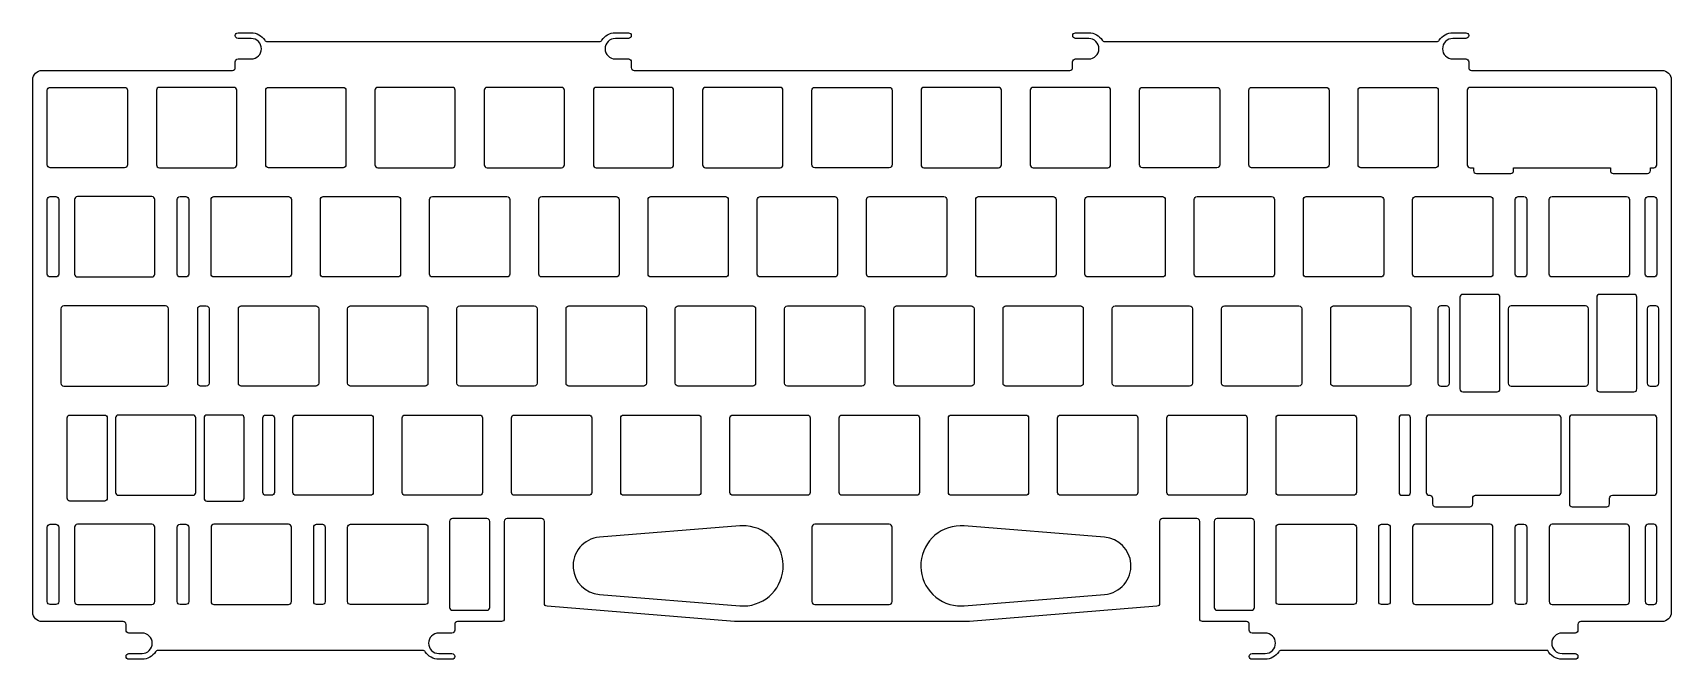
# Model space of a CAD drawing. Header units: millimetres. Extents: x -98 to 188, y -9 to 100.
import ezdxf

# ---------------------------------------------------------------- set-up
doc = ezdxf.new("R2010")
doc.units = ezdxf.units.MM
doc.header["$MEASUREMENT"] = 0
doc.layers.get('0').update_dxf_attribs({"lineweight": 0})

msp = doc.modelspace()

# ---------------------------------------------------------------- linework, layer by layer
at = {"color": 18, "lineweight": 25, "true_color": 0x000000}
for points, knots in [([(98.52, -0.24), (98.78, -0.22), (98.98, -0.01), (98.98, 0.25), (98.98, 0.25), (98.98, 14.56), (98.98, 14.56), (98.98, 14.83), (99.21, 15.06), (99.48, 15.06), (99.48, 15.06), (105.48, 15.06), (105.48, 15.06), (105.76, 15.06), (105.98, 14.83), (105.98, 14.56), (105.98, 14.56), (105.98, -2.41), (105.98, -2.41), (105.98, -2.68), (106.21, -2.91), (106.48, -2.91), (106.48, -2.91), (114.11, -2.91), (114.11, -2.91), (114.39, -2.91), (114.61, -3.13), (114.61, -3.41), (114.61, -3.41), (114.61, -4.41), (114.61, -4.41), (114.61, -4.68), (114.84, -4.91), (115.11, -4.91), (115.11, -4.91), (117.4, -4.91), (117.4, -4.91), (118.39, -4.91), (119.19, -5.71), (119.19, -6.69), (119.19, -7.68), (118.39, -8.48), (117.4, -8.48), (117.4, -8.48), (115.11, -8.48), (115.11, -8.48), (114.84, -8.48), (114.61, -8.71), (114.61, -8.98), (114.61, -9.26), (114.84, -9.48), (115.11, -9.48), (115.11, -9.48), (117.4, -9.48), (117.4, -9.48), (118.36, -9.48), (119.25, -8.99), (119.76, -8.18), (119.85, -8.03), (120.01, -7.94), (120.18, -7.94), (120.18, -7.94), (166.67, -7.94), (166.67, -7.94), (167.14, -8.89), (168.1, -9.48), (169.16, -9.48), (169.16, -9.48), (171.44, -9.48), (171.44, -9.48), (171.72, -9.48), (171.94, -9.26), (171.94, -8.98), (171.94, -8.71), (171.72, -8.48), (171.44, -8.48), (171.44, -8.48), (169.16, -8.48), (169.16, -8.48), (168.17, -8.48), (167.37, -7.68), (167.37, -6.69), (167.37, -5.71), (168.17, -4.91), (169.16, -4.91), (169.16, -4.91), (171.44, -4.91), (171.44, -4.91), (171.72, -4.91), (171.94, -4.68), (171.94, -4.41), (171.94, -4.41), (171.94, -3.41), (171.94, -3.41), (171.94, -3.13), (172.17, -2.91), (172.44, -2.91), (172.44, -2.91), (186.61, -2.91), (186.61, -2.91), (187.49, -2.91), (188.21, -2.19), (188.21, -1.31), (188.21, -1.31), (188.21, 91.62), (188.21, 91.62), (188.21, 92.5), (187.49, 93.22), (186.61, 93.22), (186.61, 93.22), (153.39, 93.22), (153.39, 93.22), (153.12, 93.22), (152.89, 93.44), (152.89, 93.72), (152.89, 93.72), (152.89, 94.72), (152.89, 94.72), (152.89, 94.99), (152.67, 95.22), (152.39, 95.22), (152.39, 95.22), (150.11, 95.22), (150.11, 95.22), (149.12, 95.22), (148.32, 96.02), (148.32, 97.01), (148.32, 97.99), (149.12, 98.79), (150.11, 98.79), (150.11, 98.79), (152.39, 98.79), (152.39, 98.79), (152.67, 98.79), (152.89, 99.02), (152.89, 99.29), (152.89, 99.57), (152.67, 99.79), (152.39, 99.79), (152.39, 99.79), (150.11, 99.79), (150.11, 99.79), (149.15, 99.79), (148.26, 99.3), (147.75, 98.49), (147.66, 98.34), (147.5, 98.26), (147.32, 98.26), (147.32, 98.26), (89.39, 98.26), (89.39, 98.26), (89.22, 98.26), (89.06, 98.34), (88.97, 98.49), (88.46, 99.3), (87.57, 99.79), (86.61, 99.79), (86.61, 99.79), (84.32, 99.79), (84.32, 99.79), (84.04, 99.79), (83.82, 99.57), (83.82, 99.29), (83.82, 99.02), (84.04, 98.79), (84.32, 98.79), (84.32, 98.79), (86.61, 98.79), (86.61, 98.79), (87.59, 98.79), (88.39, 97.99), (88.39, 97.01), (88.39, 96.02), (87.59, 95.22), (86.61, 95.22), (86.61, 95.22), (84.31, 95.22), (84.31, 95.22), (84.04, 95.22), (83.81, 94.99), (83.81, 94.72), (83.81, 94.72), (83.81, 93.72), (83.81, 93.72), (83.81, 93.44), (83.59, 93.22), (83.31, 93.22), (83.31, 93.22), (7.34, 93.22), (7.34, 93.22), (7.07, 93.22), (6.84, 93.44), (6.84, 93.72), (6.84, 93.72), (6.84, 94.72), (6.84, 94.72), (6.84, 94.99), (6.62, 95.22), (6.34, 95.22), (6.34, 95.22), (4.06, 95.22), (4.06, 95.22), (3.07, 95.22), (2.27, 96.02), (2.27, 97.01), (2.27, 97.99), (3.07, 98.79), (4.06, 98.79), (4.06, 98.79), (6.34, 98.79), (6.34, 98.79), (6.62, 98.79), (6.84, 99.02), (6.84, 99.29), (6.84, 99.57), (6.62, 99.79), (6.34, 99.79), (6.34, 99.79), (4.06, 99.79), (4.06, 99.79), (3.1, 99.79), (2.21, 99.3), (1.7, 98.49), (1.61, 98.34), (1.45, 98.26), (1.27, 98.26), (1.27, 98.26), (-56.66, 98.26), (-56.66, 98.26), (-56.83, 98.26), (-56.99, 98.34), (-57.08, 98.49), (-57.59, 99.3), (-58.48, 99.79), (-59.44, 99.79), (-59.44, 99.79), (-61.73, 99.79), (-61.73, 99.79), (-62.01, 99.79), (-62.23, 99.57), (-62.23, 99.29), (-62.23, 99.02), (-62.01, 98.79), (-61.73, 98.79), (-61.73, 98.79), (-59.44, 98.79), (-59.44, 98.79), (-58.46, 98.79), (-57.66, 97.99), (-57.66, 97.01), (-57.66, 96.02), (-58.46, 95.22), (-59.44, 95.22), (-59.44, 95.22), (-61.73, 95.22), (-61.73, 95.22), (-62.01, 95.22), (-62.23, 94.99), (-62.23, 94.72), (-62.23, 94.72), (-62.23, 93.72), (-62.23, 93.72), (-62.23, 93.44), (-62.45, 93.22), (-62.73, 93.22), (-62.73, 93.22), (-95.94, 93.22), (-95.94, 93.22), (-96.83, 93.22), (-97.54, 92.5), (-97.54, 91.62), (-97.54, 91.62), (-97.54, -1.31), (-97.54, -1.31), (-97.54, -2.19), (-96.83, -2.91), (-95.94, -2.91), (-95.94, -2.91), (-81.78, -2.91), (-81.78, -2.91), (-81.5, -2.91), (-81.28, -3.13), (-81.28, -3.41), (-81.28, -3.41), (-81.28, -4.41), (-81.28, -4.41), (-81.28, -4.68), (-81.06, -4.91), (-80.78, -4.91), (-80.78, -4.91), (-78.49, -4.91), (-78.49, -4.91), (-77.51, -4.91), (-76.71, -5.71), (-76.71, -6.69), (-76.71, -7.68), (-77.51, -8.48), (-78.49, -8.48), (-78.49, -8.48), (-80.78, -8.48), (-80.78, -8.48), (-81.06, -8.48), (-81.28, -8.71), (-81.28, -8.98), (-81.28, -9.26), (-81.06, -9.48), (-80.78, -9.48), (-80.78, -9.48), (-78.49, -9.48), (-78.49, -9.48), (-77.53, -9.48), (-76.64, -8.99), (-76.13, -8.18), (-76.04, -8.03), (-75.88, -7.94), (-75.71, -7.94), (-75.71, -7.94), (-29.52, -7.94), (-29.52, -7.94), (-29.35, -7.94), (-29.19, -8.03), (-29.1, -8.18), (-28.59, -8.99), (-27.7, -9.48), (-26.74, -9.48), (-26.74, -9.48), (-24.45, -9.48), (-24.45, -9.48), (-24.17, -9.48), (-23.95, -9.26), (-23.95, -8.98), (-23.95, -8.71), (-24.17, -8.48), (-24.45, -8.48), (-24.45, -8.48), (-26.74, -8.48), (-26.74, -8.48), (-27.72, -8.48), (-28.52, -7.68), (-28.52, -6.69), (-28.52, -5.71), (-27.72, -4.91), (-26.74, -4.91), (-26.74, -4.91), (-24.45, -4.91), (-24.45, -4.91), (-24.17, -4.91), (-23.95, -4.68), (-23.95, -4.41), (-23.95, -4.41), (-23.95, -3.41), (-23.95, -3.41), (-23.95, -3.13), (-23.73, -2.91), (-23.45, -2.91), (-23.45, -2.91), (-15.82, -2.91), (-15.82, -2.91), (-15.54, -2.91), (-15.32, -2.68), (-15.32, -2.41), (-15.32, -2.41), (-15.32, 14.56), (-15.32, 14.56), (-15.32, 14.83), (-15.09, 15.06), (-14.82, 15.06), (-14.82, 15.06), (-8.82, 15.06), (-8.82, 15.06), (-8.54, 15.06), (-8.32, 14.83), (-8.32, 14.56), (-8.32, 14.56), (-8.32, 0.25), (-8.32, 0.25), (-8.32, -0.01), (-8.12, -0.22), (-7.86, -0.24), (-7.86, -0.24), (24.84, -2.91), (24.84, -2.91), (24.85, -2.91), (24.87, -2.91), (24.88, -2.91), (24.88, -2.91), (65.78, -2.91), (65.78, -2.91), (65.8, -2.91), (65.81, -2.91), (65.83, -2.91), (65.83, -2.91), (98.52, -0.24), (98.52, -0.24)], [0, 0, 0, 0, 1, 1, 1, 2, 2, 2, 3, 3, 3, 4, 4, 4, 5, 5, 5, 6, 6, 6, 7, 7, 7, 8, 8, 8, 9, 9, 9, 10, 10, 10, 11, 11, 11, 12, 12, 12, 13, 13, 13, 14, 14, 14, 15, 15, 15, 16, 16, 16, 17, 17, 17, 18, 18, 18, 19, 19, 19, 20, 20, 20, 21, 21, 21, 22, 22, 22, 23, 23, 23, 24, 24, 24, 25, 25, 25, 26, 26, 26, 27, 27, 27, 28, 28, 28, 29, 29, 29, 30, 30, 30, 31, 31, 31, 32, 32, 32, 33, 33, 33, 34, 34, 34, 35, 35, 35, 36, 36, 36, 37, 37, 37, 38, 38, 38, 39, 39, 39, 40, 40, 40, 41, 41, 41, 42, 42, 42, 43, 43, 43, 44, 44, 44, 45, 45, 45, 46, 46, 46, 47, 47, 47, 48, 48, 48, 49, 49, 49, 50, 50, 50, 51, 51, 51, 52, 52, 52, 53, 53, 53, 54, 54, 54, 55, 55, 55, 56, 56, 56, 57, 57, 57, 58, 58, 58, 59, 59, 59, 60, 60, 60, 61, 61, 61, 62, 62, 62, 63, 63, 63, 64, 64, 64, 65, 65, 65, 66, 66, 66, 67, 67, 67, 68, 68, 68, 69, 69, 69, 70, 70, 70, 71, 71, 71, 72, 72, 72, 73, 73, 73, 74, 74, 74, 75, 75, 75, 76, 76, 76, 77, 77, 77, 78, 78, 78, 79, 79, 79, 80, 80, 80, 81, 81, 81, 82, 82, 82, 83, 83, 83, 84, 84, 84, 85, 85, 85, 86, 86, 86, 87, 87, 87, 88, 88, 88, 89, 89, 89, 90, 90, 90, 91, 91, 91, 92, 92, 92, 93, 93, 93, 94, 94, 94, 95, 95, 95, 96, 96, 96, 97, 97, 97, 98, 98, 98, 99, 99, 99, 100, 100, 100, 101, 101, 101, 102, 102, 102, 103, 103, 103, 104, 104, 104, 105, 105, 105, 106, 106, 106, 107, 107, 107, 108, 108, 108, 109, 109, 109, 110, 110, 110, 111, 111, 111, 112, 112, 112, 113, 113, 113, 114, 114, 114, 115, 115, 115, 116, 116, 116, 117, 117, 117, 118, 118, 118, 119, 119, 119, 120, 120, 120, 121, 121, 121, 122, 122, 122, 123, 123, 123, 124, 124, 124, 125, 125, 125, 126, 126, 126, 127, 127, 127, 128, 128, 128, 129, 129, 129, 130, 130, 130, 131, 131, 131, 131]), ([(-81.52, 76.26), (-81.24, 76.26), (-81.02, 76.48), (-81.02, 76.76), (-81.02, 76.76), (-81.02, 89.76), (-81.02, 89.76), (-81.02, 90.03), (-81.24, 90.26), (-81.52, 90.26), (-81.52, 90.26), (-94.52, 90.26), (-94.52, 90.26), (-94.79, 90.26), (-95.02, 90.03), (-95.02, 89.76), (-95.02, 89.76), (-95.02, 76.76), (-95.02, 76.76), (-95.02, 76.48), (-94.79, 76.26), (-94.52, 76.26), (-94.52, 76.26), (-81.52, 76.26), (-81.52, 76.26)], [0, 0, 0, 0, 1, 1, 1, 2, 2, 2, 3, 3, 3, 4, 4, 4, 5, 5, 5, 6, 6, 6, 7, 7, 7, 8, 8, 8, 8]), ([(-75.97, 76.76), (-75.97, 76.76), (-75.97, 89.76), (-75.97, 89.76), (-75.97, 90.03), (-75.74, 90.26), (-75.47, 90.26), (-75.47, 90.26), (-62.47, 90.26), (-62.47, 90.26), (-62.19, 90.26), (-61.97, 90.03), (-61.97, 89.76), (-61.97, 89.76), (-61.97, 76.76), (-61.97, 76.76), (-61.97, 76.48), (-62.19, 76.26), (-62.47, 76.26), (-62.47, 76.26), (-75.47, 76.26), (-75.47, 76.26), (-75.74, 76.26), (-75.97, 76.48), (-75.97, 76.76)], [0, 0, 0, 0, 1, 1, 1, 2, 2, 2, 3, 3, 3, 4, 4, 4, 5, 5, 5, 6, 6, 6, 7, 7, 7, 8, 8, 8, 8]), ([(-43.42, 76.26), (-43.14, 76.26), (-42.92, 76.48), (-42.92, 76.76), (-42.92, 76.76), (-42.92, 89.76), (-42.92, 89.76), (-42.92, 90.03), (-43.14, 90.26), (-43.42, 90.26), (-43.42, 90.26), (-56.42, 90.26), (-56.42, 90.26), (-56.69, 90.26), (-56.92, 90.03), (-56.92, 89.76), (-56.92, 89.76), (-56.92, 76.76), (-56.92, 76.76), (-56.92, 76.48), (-56.69, 76.26), (-56.42, 76.26), (-56.42, 76.26), (-43.42, 76.26), (-43.42, 76.26)], [0, 0, 0, 0, 1, 1, 1, 2, 2, 2, 3, 3, 3, 4, 4, 4, 5, 5, 5, 6, 6, 6, 7, 7, 7, 8, 8, 8, 8]), ([(-24.37, 76.26), (-24.37, 76.26), (-37.37, 76.26), (-37.37, 76.26), (-37.64, 76.26), (-37.87, 76.48), (-37.87, 76.76), (-37.87, 76.76), (-37.87, 89.76), (-37.87, 89.76), (-37.87, 90.03), (-37.64, 90.26), (-37.37, 90.26), (-37.37, 90.26), (-24.37, 90.26), (-24.37, 90.26), (-24.09, 90.26), (-23.87, 90.03), (-23.87, 89.76), (-23.87, 89.76), (-23.87, 76.76), (-23.87, 76.76), (-23.87, 76.48), (-24.09, 76.26), (-24.37, 76.26)], [0, 0, 0, 0, 1, 1, 1, 2, 2, 2, 3, 3, 3, 4, 4, 4, 5, 5, 5, 6, 6, 6, 7, 7, 7, 8, 8, 8, 8]), ([(-18.82, 76.76), (-18.82, 76.76), (-18.82, 89.76), (-18.82, 89.76), (-18.82, 90.03), (-18.59, 90.26), (-18.32, 90.26), (-18.32, 90.26), (-5.32, 90.26), (-5.32, 90.26), (-5.04, 90.26), (-4.82, 90.03), (-4.82, 89.76), (-4.82, 89.76), (-4.82, 76.76), (-4.82, 76.76), (-4.82, 76.48), (-5.04, 76.26), (-5.32, 76.26), (-5.32, 76.26), (-18.32, 76.26), (-18.32, 76.26), (-18.59, 76.26), (-18.82, 76.48), (-18.82, 76.76)], [0, 0, 0, 0, 1, 1, 1, 2, 2, 2, 3, 3, 3, 4, 4, 4, 5, 5, 5, 6, 6, 6, 7, 7, 7, 8, 8, 8, 8]), ([(0.23, 76.76), (0.23, 76.76), (0.23, 89.76), (0.23, 89.76), (0.23, 90.03), (0.46, 90.26), (0.73, 90.26), (0.73, 90.26), (13.73, 90.26), (13.73, 90.26), (14.01, 90.26), (14.23, 90.03), (14.23, 89.76), (14.23, 89.76), (14.23, 76.76), (14.23, 76.76), (14.23, 76.48), (14.01, 76.26), (13.73, 76.26), (13.73, 76.26), (0.73, 76.26), (0.73, 76.26), (0.46, 76.26), (0.23, 76.48), (0.23, 76.76)], [0, 0, 0, 0, 1, 1, 1, 2, 2, 2, 3, 3, 3, 4, 4, 4, 5, 5, 5, 6, 6, 6, 7, 7, 7, 8, 8, 8, 8]), ([(32.78, 76.26), (32.78, 76.26), (19.78, 76.26), (19.78, 76.26), (19.51, 76.26), (19.28, 76.48), (19.28, 76.76), (19.28, 76.76), (19.28, 89.76), (19.28, 89.76), (19.28, 90.03), (19.51, 90.26), (19.78, 90.26), (19.78, 90.26), (32.78, 90.26), (32.78, 90.26), (33.06, 90.26), (33.28, 90.03), (33.28, 89.76), (33.28, 89.76), (33.28, 76.76), (33.28, 76.76), (33.28, 76.48), (33.06, 76.26), (32.78, 76.26)], [0, 0, 0, 0, 1, 1, 1, 2, 2, 2, 3, 3, 3, 4, 4, 4, 5, 5, 5, 6, 6, 6, 7, 7, 7, 8, 8, 8, 8]), ([(52.33, 89.76), (52.33, 90.03), (52.11, 90.26), (51.83, 90.26), (51.83, 90.26), (38.83, 90.26), (38.83, 90.26), (38.56, 90.26), (38.33, 90.03), (38.33, 89.76), (38.33, 89.76), (38.33, 76.76), (38.33, 76.76), (38.33, 76.48), (38.56, 76.26), (38.83, 76.26), (38.83, 76.26), (51.83, 76.26), (51.83, 76.26), (52.11, 76.26), (52.33, 76.48), (52.33, 76.76), (52.33, 76.76), (52.33, 89.76), (52.33, 89.76)], [0, 0, 0, 0, 1, 1, 1, 2, 2, 2, 3, 3, 3, 4, 4, 4, 5, 5, 5, 6, 6, 6, 7, 7, 7, 8, 8, 8, 8]), ([(57.88, 90.26), (57.88, 90.26), (70.88, 90.26), (70.88, 90.26), (71.16, 90.26), (71.38, 90.03), (71.38, 89.76), (71.38, 89.76), (71.38, 76.76), (71.38, 76.76), (71.38, 76.48), (71.16, 76.26), (70.88, 76.26), (70.88, 76.26), (57.88, 76.26), (57.88, 76.26), (57.61, 76.26), (57.38, 76.48), (57.38, 76.76), (57.38, 76.76), (57.38, 89.76), (57.38, 89.76), (57.38, 90.03), (57.61, 90.26), (57.88, 90.26)], [0, 0, 0, 0, 1, 1, 1, 2, 2, 2, 3, 3, 3, 4, 4, 4, 5, 5, 5, 6, 6, 6, 7, 7, 7, 8, 8, 8, 8]), ([(76.93, 90.26), (76.93, 90.26), (89.93, 90.26), (89.93, 90.26), (90.21, 90.26), (90.43, 90.03), (90.43, 89.76), (90.43, 89.76), (90.43, 76.76), (90.43, 76.76), (90.43, 76.48), (90.21, 76.26), (89.93, 76.26), (89.93, 76.26), (76.93, 76.26), (76.93, 76.26), (76.66, 76.26), (76.43, 76.48), (76.43, 76.76), (76.43, 76.76), (76.43, 89.76), (76.43, 89.76), (76.43, 90.03), (76.66, 90.26), (76.93, 90.26)], [0, 0, 0, 0, 1, 1, 1, 2, 2, 2, 3, 3, 3, 4, 4, 4, 5, 5, 5, 6, 6, 6, 7, 7, 7, 8, 8, 8, 8]), ([(95.98, 90.26), (95.71, 90.26), (95.48, 90.03), (95.48, 89.76), (95.48, 89.76), (95.48, 76.76), (95.48, 76.76), (95.48, 76.48), (95.71, 76.26), (95.98, 76.26), (95.98, 76.26), (108.98, 76.26), (108.98, 76.26), (109.26, 76.26), (109.48, 76.48), (109.48, 76.76), (109.48, 76.76), (109.48, 89.76), (109.48, 89.76), (109.48, 90.03), (109.26, 90.26), (108.98, 90.26), (108.98, 90.26), (95.98, 90.26), (95.98, 90.26)], [0, 0, 0, 0, 1, 1, 1, 2, 2, 2, 3, 3, 3, 4, 4, 4, 5, 5, 5, 6, 6, 6, 7, 7, 7, 8, 8, 8, 8]), ([(114.53, 76.76), (114.53, 76.48), (114.76, 76.26), (115.03, 76.26), (115.03, 76.26), (128.03, 76.26), (128.03, 76.26), (128.31, 76.26), (128.53, 76.48), (128.53, 76.76), (128.53, 76.76), (128.53, 89.76), (128.53, 89.76), (128.53, 90.03), (128.31, 90.26), (128.03, 90.26), (128.03, 90.26), (115.03, 90.26), (115.03, 90.26), (114.76, 90.26), (114.53, 90.03), (114.53, 89.76), (114.53, 89.76), (114.53, 76.76), (114.53, 76.76)], [0, 0, 0, 0, 1, 1, 1, 2, 2, 2, 3, 3, 3, 4, 4, 4, 5, 5, 5, 6, 6, 6, 7, 7, 7, 8, 8, 8, 8]), ([(147.58, 89.76), (147.58, 90.03), (147.36, 90.26), (147.08, 90.26), (147.08, 90.26), (134.08, 90.26), (134.08, 90.26), (133.81, 90.26), (133.58, 90.03), (133.58, 89.76), (133.58, 89.76), (133.58, 76.76), (133.58, 76.76), (133.58, 76.48), (133.81, 76.26), (134.08, 76.26), (134.08, 76.26), (147.08, 76.26), (147.08, 76.26), (147.36, 76.26), (147.58, 76.48), (147.58, 76.76), (147.58, 76.76), (147.58, 89.76), (147.58, 89.76)], [0, 0, 0, 0, 1, 1, 1, 2, 2, 2, 3, 3, 3, 4, 4, 4, 5, 5, 5, 6, 6, 6, 7, 7, 7, 8, 8, 8, 8]), ([(153.72, 76.26), (153.72, 76.26), (153.13, 76.26), (153.13, 76.26), (152.86, 76.26), (152.63, 76.48), (152.63, 76.76), (152.63, 76.76), (152.63, 89.76), (152.63, 89.76), (152.63, 90.03), (152.86, 90.26), (153.13, 90.26), (153.13, 90.26), (185.18, 90.26), (185.18, 90.26), (185.46, 90.26), (185.68, 90.03), (185.68, 89.76), (185.68, 89.76), (185.68, 76.76), (185.68, 76.76), (185.68, 76.48), (185.46, 76.26), (185.18, 76.26), (185.18, 76.26), (184.59, 76.26), (184.59, 76.26), (184.59, 76.26), (184.59, 75.76), (184.59, 75.76), (184.59, 75.48), (184.37, 75.26), (184.09, 75.26), (184.09, 75.26), (178.09, 75.26), (178.09, 75.26), (177.82, 75.26), (177.59, 75.48), (177.59, 75.76), (177.59, 75.76), (177.59, 76.26), (177.59, 76.26), (177.59, 76.26), (160.72, 76.26), (160.72, 76.26), (160.72, 76.26), (160.72, 75.76), (160.72, 75.76), (160.72, 75.48), (160.5, 75.26), (160.22, 75.26), (160.22, 75.26), (154.22, 75.26), (154.22, 75.26), (153.94, 75.26), (153.72, 75.48), (153.72, 75.76), (153.72, 75.76), (153.72, 76.26), (153.72, 76.26)], [0, 0, 0, 0, 1, 1, 1, 2, 2, 2, 3, 3, 3, 4, 4, 4, 5, 5, 5, 6, 6, 6, 7, 7, 7, 8, 8, 8, 9, 9, 9, 10, 10, 10, 11, 11, 11, 12, 12, 12, 13, 13, 13, 14, 14, 14, 15, 15, 15, 16, 16, 16, 17, 17, 17, 18, 18, 18, 19, 19, 19, 20, 20, 20, 20]), ([(-94.52, 71.21), (-94.79, 71.21), (-95.02, 70.98), (-95.02, 70.71), (-95.02, 70.71), (-95.02, 57.71), (-95.02, 57.71), (-95.02, 57.43), (-94.79, 57.21), (-94.52, 57.21), (-94.52, 57.21), (-93.52, 57.21), (-93.52, 57.21), (-93.24, 57.21), (-93.02, 57.43), (-93.02, 57.71), (-93.02, 57.71), (-93.02, 70.71), (-93.02, 70.71), (-93.02, 70.98), (-93.24, 71.21), (-93.52, 71.21), (-93.52, 71.21), (-94.52, 71.21), (-94.52, 71.21)], [0, 0, 0, 0, 1, 1, 1, 2, 2, 2, 3, 3, 3, 4, 4, 4, 5, 5, 5, 6, 6, 6, 7, 7, 7, 8, 8, 8, 8]), ([(-89.76, 71.21), (-89.76, 71.21), (-76.76, 71.21), (-76.76, 71.21), (-76.48, 71.21), (-76.26, 70.98), (-76.26, 70.71), (-76.26, 70.71), (-76.26, 57.71), (-76.26, 57.71), (-76.26, 57.43), (-76.48, 57.21), (-76.76, 57.21), (-76.76, 57.21), (-89.76, 57.21), (-89.76, 57.21), (-90.03, 57.21), (-90.26, 57.43), (-90.26, 57.71), (-90.26, 57.71), (-90.26, 70.71), (-90.26, 70.71), (-90.26, 70.98), (-90.03, 71.21), (-89.76, 71.21)], [0, 0, 0, 0, 1, 1, 1, 2, 2, 2, 3, 3, 3, 4, 4, 4, 5, 5, 5, 6, 6, 6, 7, 7, 7, 8, 8, 8, 8]), ([(-70.85, 57.21), (-70.57, 57.21), (-70.35, 57.43), (-70.35, 57.71), (-70.35, 57.71), (-70.35, 70.71), (-70.35, 70.71), (-70.35, 70.98), (-70.57, 71.21), (-70.85, 71.21), (-70.85, 71.21), (-71.85, 71.21), (-71.85, 71.21), (-72.13, 71.21), (-72.35, 70.98), (-72.35, 70.71), (-72.35, 70.71), (-72.35, 57.71), (-72.35, 57.71), (-72.35, 57.43), (-72.13, 57.21), (-71.85, 57.21), (-71.85, 57.21), (-70.85, 57.21), (-70.85, 57.21)], [0, 0, 0, 0, 1, 1, 1, 2, 2, 2, 3, 3, 3, 4, 4, 4, 5, 5, 5, 6, 6, 6, 7, 7, 7, 8, 8, 8, 8]), ([(-52.44, 70.71), (-52.44, 70.98), (-52.67, 71.21), (-52.94, 71.21), (-52.94, 71.21), (-65.94, 71.21), (-65.94, 71.21), (-66.22, 71.21), (-66.44, 70.98), (-66.44, 70.71), (-66.44, 70.71), (-66.44, 57.71), (-66.44, 57.71), (-66.44, 57.43), (-66.22, 57.21), (-65.94, 57.21), (-65.94, 57.21), (-52.94, 57.21), (-52.94, 57.21), (-52.67, 57.21), (-52.44, 57.43), (-52.44, 57.71), (-52.44, 57.71), (-52.44, 70.71), (-52.44, 70.71)], [0, 0, 0, 0, 1, 1, 1, 2, 2, 2, 3, 3, 3, 4, 4, 4, 5, 5, 5, 6, 6, 6, 7, 7, 7, 8, 8, 8, 8]), ([(-47.39, 57.71), (-47.39, 57.43), (-47.17, 57.21), (-46.89, 57.21), (-46.89, 57.21), (-33.89, 57.21), (-33.89, 57.21), (-33.62, 57.21), (-33.39, 57.43), (-33.39, 57.71), (-33.39, 57.71), (-33.39, 70.71), (-33.39, 70.71), (-33.39, 70.98), (-33.62, 71.21), (-33.89, 71.21), (-33.89, 71.21), (-46.89, 71.21), (-46.89, 71.21), (-47.17, 71.21), (-47.39, 70.98), (-47.39, 70.71), (-47.39, 70.71), (-47.39, 57.71), (-47.39, 57.71)], [0, 0, 0, 0, 1, 1, 1, 2, 2, 2, 3, 3, 3, 4, 4, 4, 5, 5, 5, 6, 6, 6, 7, 7, 7, 8, 8, 8, 8]), ([(-14.34, 70.71), (-14.34, 70.98), (-14.57, 71.21), (-14.84, 71.21), (-14.84, 71.21), (-27.84, 71.21), (-27.84, 71.21), (-28.12, 71.21), (-28.34, 70.98), (-28.34, 70.71), (-28.34, 70.71), (-28.34, 57.71), (-28.34, 57.71), (-28.34, 57.43), (-28.12, 57.21), (-27.84, 57.21), (-27.84, 57.21), (-14.84, 57.21), (-14.84, 57.21), (-14.57, 57.21), (-14.34, 57.43), (-14.34, 57.71), (-14.34, 57.71), (-14.34, 70.71), (-14.34, 70.71)], [0, 0, 0, 0, 1, 1, 1, 2, 2, 2, 3, 3, 3, 4, 4, 4, 5, 5, 5, 6, 6, 6, 7, 7, 7, 8, 8, 8, 8]), ([(4.21, 57.21), (4.48, 57.21), (4.71, 57.43), (4.71, 57.71), (4.71, 57.71), (4.71, 70.71), (4.71, 70.71), (4.71, 70.98), (4.48, 71.21), (4.21, 71.21), (4.21, 71.21), (-8.79, 71.21), (-8.79, 71.21), (-9.07, 71.21), (-9.29, 70.98), (-9.29, 70.71), (-9.29, 70.71), (-9.29, 57.71), (-9.29, 57.71), (-9.29, 57.43), (-9.07, 57.21), (-8.79, 57.21), (-8.79, 57.21), (4.21, 57.21), (4.21, 57.21)], [0, 0, 0, 0, 1, 1, 1, 2, 2, 2, 3, 3, 3, 4, 4, 4, 5, 5, 5, 6, 6, 6, 7, 7, 7, 8, 8, 8, 8]), ([(9.76, 57.71), (9.76, 57.43), (9.98, 57.21), (10.26, 57.21), (10.26, 57.21), (23.26, 57.21), (23.26, 57.21), (23.53, 57.21), (23.76, 57.43), (23.76, 57.71), (23.76, 57.71), (23.76, 70.71), (23.76, 70.71), (23.76, 70.98), (23.53, 71.21), (23.26, 71.21), (23.26, 71.21), (10.26, 71.21), (10.26, 71.21), (9.98, 71.21), (9.76, 70.98), (9.76, 70.71), (9.76, 70.71), (9.76, 57.71), (9.76, 57.71)], [0, 0, 0, 0, 1, 1, 1, 2, 2, 2, 3, 3, 3, 4, 4, 4, 5, 5, 5, 6, 6, 6, 7, 7, 7, 8, 8, 8, 8]), ([(29.31, 71.21), (29.03, 71.21), (28.81, 70.98), (28.81, 70.71), (28.81, 70.71), (28.81, 57.71), (28.81, 57.71), (28.81, 57.43), (29.03, 57.21), (29.31, 57.21), (29.31, 57.21), (42.31, 57.21), (42.31, 57.21), (42.58, 57.21), (42.81, 57.43), (42.81, 57.71), (42.81, 57.71), (42.81, 70.71), (42.81, 70.71), (42.81, 70.98), (42.58, 71.21), (42.31, 71.21), (42.31, 71.21), (29.31, 71.21), (29.31, 71.21)], [0, 0, 0, 0, 1, 1, 1, 2, 2, 2, 3, 3, 3, 4, 4, 4, 5, 5, 5, 6, 6, 6, 7, 7, 7, 8, 8, 8, 8]), ([(61.86, 70.71), (61.86, 70.98), (61.63, 71.21), (61.36, 71.21), (61.36, 71.21), (48.36, 71.21), (48.36, 71.21), (48.08, 71.21), (47.86, 70.98), (47.86, 70.71), (47.86, 70.71), (47.86, 57.71), (47.86, 57.71), (47.86, 57.43), (48.08, 57.21), (48.36, 57.21), (48.36, 57.21), (61.36, 57.21), (61.36, 57.21), (61.63, 57.21), (61.86, 57.43), (61.86, 57.71), (61.86, 57.71), (61.86, 70.71), (61.86, 70.71)], [0, 0, 0, 0, 1, 1, 1, 2, 2, 2, 3, 3, 3, 4, 4, 4, 5, 5, 5, 6, 6, 6, 7, 7, 7, 8, 8, 8, 8]), ([(66.91, 57.71), (66.91, 57.43), (67.13, 57.21), (67.41, 57.21), (67.41, 57.21), (80.41, 57.21), (80.41, 57.21), (80.68, 57.21), (80.91, 57.43), (80.91, 57.71), (80.91, 57.71), (80.91, 70.71), (80.91, 70.71), (80.91, 70.98), (80.68, 71.21), (80.41, 71.21), (80.41, 71.21), (67.41, 71.21), (67.41, 71.21), (67.13, 71.21), (66.91, 70.98), (66.91, 70.71), (66.91, 70.71), (66.91, 57.71), (66.91, 57.71)], [0, 0, 0, 0, 1, 1, 1, 2, 2, 2, 3, 3, 3, 4, 4, 4, 5, 5, 5, 6, 6, 6, 7, 7, 7, 8, 8, 8, 8]), ([(99.46, 57.21), (99.73, 57.21), (99.96, 57.43), (99.96, 57.71), (99.96, 57.71), (99.96, 70.71), (99.96, 70.71), (99.96, 70.98), (99.73, 71.21), (99.46, 71.21), (99.46, 71.21), (86.46, 71.21), (86.46, 71.21), (86.18, 71.21), (85.96, 70.98), (85.96, 70.71), (85.96, 70.71), (85.96, 57.71), (85.96, 57.71), (85.96, 57.43), (86.18, 57.21), (86.46, 57.21), (86.46, 57.21), (99.46, 57.21), (99.46, 57.21)], [0, 0, 0, 0, 1, 1, 1, 2, 2, 2, 3, 3, 3, 4, 4, 4, 5, 5, 5, 6, 6, 6, 7, 7, 7, 8, 8, 8, 8]), ([(105.01, 57.71), (105.01, 57.43), (105.23, 57.21), (105.51, 57.21), (105.51, 57.21), (118.51, 57.21), (118.51, 57.21), (118.78, 57.21), (119.01, 57.43), (119.01, 57.71), (119.01, 57.71), (119.01, 70.71), (119.01, 70.71), (119.01, 70.98), (118.78, 71.21), (118.51, 71.21), (118.51, 71.21), (105.51, 71.21), (105.51, 71.21), (105.23, 71.21), (105.01, 70.98), (105.01, 70.71), (105.01, 70.71), (105.01, 57.71), (105.01, 57.71)], [0, 0, 0, 0, 1, 1, 1, 2, 2, 2, 3, 3, 3, 4, 4, 4, 5, 5, 5, 6, 6, 6, 7, 7, 7, 8, 8, 8, 8]), ([(138.06, 70.71), (138.06, 70.98), (137.83, 71.21), (137.56, 71.21), (137.56, 71.21), (124.56, 71.21), (124.56, 71.21), (124.28, 71.21), (124.06, 70.98), (124.06, 70.71), (124.06, 70.71), (124.06, 57.71), (124.06, 57.71), (124.06, 57.43), (124.28, 57.21), (124.56, 57.21), (124.56, 57.21), (137.56, 57.21), (137.56, 57.21), (137.83, 57.21), (138.06, 57.43), (138.06, 57.71), (138.06, 57.71), (138.06, 70.71), (138.06, 70.71)], [0, 0, 0, 0, 1, 1, 1, 2, 2, 2, 3, 3, 3, 4, 4, 4, 5, 5, 5, 6, 6, 6, 7, 7, 7, 8, 8, 8, 8]), ([(143.61, 71.21), (143.33, 71.21), (143.11, 70.98), (143.11, 70.71), (143.11, 70.71), (143.11, 57.71), (143.11, 57.71), (143.11, 57.43), (143.33, 57.21), (143.61, 57.21), (143.61, 57.21), (156.61, 57.21), (156.61, 57.21), (156.88, 57.21), (157.11, 57.43), (157.11, 57.71), (157.11, 57.71), (157.11, 70.71), (157.11, 70.71), (157.11, 70.98), (156.88, 71.21), (156.61, 71.21), (156.61, 71.21), (143.61, 71.21), (143.61, 71.21)], [0, 0, 0, 0, 1, 1, 1, 2, 2, 2, 3, 3, 3, 4, 4, 4, 5, 5, 5, 6, 6, 6, 7, 7, 7, 8, 8, 8, 8]), ([(162.51, 57.21), (162.79, 57.21), (163.01, 57.43), (163.01, 57.71), (163.01, 57.71), (163.01, 70.71), (163.01, 70.71), (163.01, 70.98), (162.79, 71.21), (162.51, 71.21), (162.51, 71.21), (161.51, 71.21), (161.51, 71.21), (161.24, 71.21), (161.01, 70.98), (161.01, 70.71), (161.01, 70.71), (161.01, 57.71), (161.01, 57.71), (161.01, 57.43), (161.24, 57.21), (161.51, 57.21), (161.51, 57.21), (162.51, 57.21), (162.51, 57.21)], [0, 0, 0, 0, 1, 1, 1, 2, 2, 2, 3, 3, 3, 4, 4, 4, 5, 5, 5, 6, 6, 6, 7, 7, 7, 8, 8, 8, 8]), ([(180.92, 70.71), (180.92, 70.98), (180.7, 71.21), (180.42, 71.21), (180.42, 71.21), (167.42, 71.21), (167.42, 71.21), (167.14, 71.21), (166.92, 70.98), (166.92, 70.71), (166.92, 70.71), (166.92, 57.71), (166.92, 57.71), (166.92, 57.43), (167.14, 57.21), (167.42, 57.21), (167.42, 57.21), (180.42, 57.21), (180.42, 57.21), (180.7, 57.21), (180.92, 57.43), (180.92, 57.71), (180.92, 57.71), (180.92, 70.71), (180.92, 70.71)], [0, 0, 0, 0, 1, 1, 1, 2, 2, 2, 3, 3, 3, 4, 4, 4, 5, 5, 5, 6, 6, 6, 7, 7, 7, 8, 8, 8, 8]), ([(185.18, 57.21), (185.46, 57.21), (185.68, 57.43), (185.68, 57.71), (185.68, 57.71), (185.68, 70.71), (185.68, 70.71), (185.68, 70.98), (185.46, 71.21), (185.18, 71.21), (185.18, 71.21), (184.18, 71.21), (184.18, 71.21), (183.91, 71.21), (183.68, 70.98), (183.68, 70.71), (183.68, 70.71), (183.68, 57.71), (183.68, 57.71), (183.68, 57.43), (183.91, 57.21), (184.18, 57.21), (184.18, 57.21), (185.18, 57.21), (185.18, 57.21)], [0, 0, 0, 0, 1, 1, 1, 2, 2, 2, 3, 3, 3, 4, 4, 4, 5, 5, 5, 6, 6, 6, 7, 7, 7, 8, 8, 8, 8]), ([(-74.37, 38.16), (-74.37, 38.16), (-92.14, 38.16), (-92.14, 38.16), (-92.41, 38.16), (-92.64, 38.38), (-92.64, 38.66), (-92.64, 38.66), (-92.64, 51.66), (-92.64, 51.66), (-92.64, 51.93), (-92.41, 52.16), (-92.14, 52.16), (-92.14, 52.16), (-74.37, 52.16), (-74.37, 52.16), (-74.1, 52.16), (-73.87, 51.93), (-73.87, 51.66), (-73.87, 51.66), (-73.87, 38.66), (-73.87, 38.66), (-73.87, 38.38), (-74.1, 38.16), (-74.37, 38.16)], [0, 0, 0, 0, 1, 1, 1, 2, 2, 2, 3, 3, 3, 4, 4, 4, 5, 5, 5, 6, 6, 6, 7, 7, 7, 8, 8, 8, 8]), ([(-68.28, 52.16), (-68.55, 52.16), (-68.78, 51.93), (-68.78, 51.66), (-68.78, 51.66), (-68.78, 38.66), (-68.78, 38.66), (-68.78, 38.38), (-68.55, 38.16), (-68.28, 38.16), (-68.28, 38.16), (-67.28, 38.16), (-67.28, 38.16), (-67, 38.16), (-66.78, 38.38), (-66.78, 38.66), (-66.78, 38.66), (-66.78, 51.66), (-66.78, 51.66), (-66.78, 51.93), (-67, 52.16), (-67.28, 52.16), (-67.28, 52.16), (-68.28, 52.16), (-68.28, 52.16)], [0, 0, 0, 0, 1, 1, 1, 2, 2, 2, 3, 3, 3, 4, 4, 4, 5, 5, 5, 6, 6, 6, 7, 7, 7, 8, 8, 8, 8]), ([(-61.68, 38.66), (-61.68, 38.38), (-61.46, 38.16), (-61.18, 38.16), (-61.18, 38.16), (-48.18, 38.16), (-48.18, 38.16), (-47.9, 38.16), (-47.68, 38.38), (-47.68, 38.66), (-47.68, 38.66), (-47.68, 51.66), (-47.68, 51.66), (-47.68, 51.93), (-47.9, 52.16), (-48.18, 52.16), (-48.18, 52.16), (-61.18, 52.16), (-61.18, 52.16), (-61.46, 52.16), (-61.68, 51.93), (-61.68, 51.66), (-61.68, 51.66), (-61.68, 38.66), (-61.68, 38.66)], [0, 0, 0, 0, 1, 1, 1, 2, 2, 2, 3, 3, 3, 4, 4, 4, 5, 5, 5, 6, 6, 6, 7, 7, 7, 8, 8, 8, 8]), ([(-42.13, 52.16), (-42.41, 52.16), (-42.63, 51.93), (-42.63, 51.66), (-42.63, 51.66), (-42.63, 38.66), (-42.63, 38.66), (-42.63, 38.38), (-42.41, 38.16), (-42.13, 38.16), (-42.13, 38.16), (-29.13, 38.16), (-29.13, 38.16), (-28.85, 38.16), (-28.63, 38.38), (-28.63, 38.66), (-28.63, 38.66), (-28.63, 51.66), (-28.63, 51.66), (-28.63, 51.93), (-28.85, 52.16), (-29.13, 52.16), (-29.13, 52.16), (-42.13, 52.16), (-42.13, 52.16)], [0, 0, 0, 0, 1, 1, 1, 2, 2, 2, 3, 3, 3, 4, 4, 4, 5, 5, 5, 6, 6, 6, 7, 7, 7, 8, 8, 8, 8]), ([(-23.58, 38.66), (-23.58, 38.38), (-23.36, 38.16), (-23.08, 38.16), (-23.08, 38.16), (-10.08, 38.16), (-10.08, 38.16), (-9.8, 38.16), (-9.58, 38.38), (-9.58, 38.66), (-9.58, 38.66), (-9.58, 51.66), (-9.58, 51.66), (-9.58, 51.93), (-9.8, 52.16), (-10.08, 52.16), (-10.08, 52.16), (-23.08, 52.16), (-23.08, 52.16), (-23.36, 52.16), (-23.58, 51.93), (-23.58, 51.66), (-23.58, 51.66), (-23.58, 38.66), (-23.58, 38.66)], [0, 0, 0, 0, 1, 1, 1, 2, 2, 2, 3, 3, 3, 4, 4, 4, 5, 5, 5, 6, 6, 6, 7, 7, 7, 8, 8, 8, 8]), ([(9.47, 51.66), (9.47, 51.93), (9.25, 52.16), (8.97, 52.16), (8.97, 52.16), (-4.03, 52.16), (-4.03, 52.16), (-4.31, 52.16), (-4.53, 51.93), (-4.53, 51.66), (-4.53, 51.66), (-4.53, 38.66), (-4.53, 38.66), (-4.53, 38.38), (-4.31, 38.16), (-4.03, 38.16), (-4.03, 38.16), (8.97, 38.16), (8.97, 38.16), (9.25, 38.16), (9.47, 38.38), (9.47, 38.66), (9.47, 38.66), (9.47, 51.66), (9.47, 51.66)], [0, 0, 0, 0, 1, 1, 1, 2, 2, 2, 3, 3, 3, 4, 4, 4, 5, 5, 5, 6, 6, 6, 7, 7, 7, 8, 8, 8, 8]), ([(15.02, 52.16), (14.74, 52.16), (14.52, 51.93), (14.52, 51.66), (14.52, 51.66), (14.52, 38.66), (14.52, 38.66), (14.52, 38.38), (14.74, 38.16), (15.02, 38.16), (15.02, 38.16), (28.02, 38.16), (28.02, 38.16), (28.3, 38.16), (28.52, 38.38), (28.52, 38.66), (28.52, 38.66), (28.52, 51.66), (28.52, 51.66), (28.52, 51.93), (28.3, 52.16), (28.02, 52.16), (28.02, 52.16), (15.02, 52.16), (15.02, 52.16)], [0, 0, 0, 0, 1, 1, 1, 2, 2, 2, 3, 3, 3, 4, 4, 4, 5, 5, 5, 6, 6, 6, 7, 7, 7, 8, 8, 8, 8]), ([(34.07, 52.16), (33.79, 52.16), (33.57, 51.93), (33.57, 51.66), (33.57, 51.66), (33.57, 38.66), (33.57, 38.66), (33.57, 38.38), (33.79, 38.16), (34.07, 38.16), (34.07, 38.16), (47.07, 38.16), (47.07, 38.16), (47.35, 38.16), (47.57, 38.38), (47.57, 38.66), (47.57, 38.66), (47.57, 51.66), (47.57, 51.66), (47.57, 51.93), (47.35, 52.16), (47.07, 52.16), (47.07, 52.16), (34.07, 52.16), (34.07, 52.16)], [0, 0, 0, 0, 1, 1, 1, 2, 2, 2, 3, 3, 3, 4, 4, 4, 5, 5, 5, 6, 6, 6, 7, 7, 7, 8, 8, 8, 8]), ([(66.62, 51.66), (66.62, 51.93), (66.4, 52.16), (66.12, 52.16), (66.12, 52.16), (53.12, 52.16), (53.12, 52.16), (52.84, 52.16), (52.62, 51.93), (52.62, 51.66), (52.62, 51.66), (52.62, 38.66), (52.62, 38.66), (52.62, 38.38), (52.84, 38.16), (53.12, 38.16), (53.12, 38.16), (66.12, 38.16), (66.12, 38.16), (66.4, 38.16), (66.62, 38.38), (66.62, 38.66), (66.62, 38.66), (66.62, 51.66), (66.62, 51.66)], [0, 0, 0, 0, 1, 1, 1, 2, 2, 2, 3, 3, 3, 4, 4, 4, 5, 5, 5, 6, 6, 6, 7, 7, 7, 8, 8, 8, 8]), ([(85.17, 38.16), (85.45, 38.16), (85.67, 38.38), (85.67, 38.66), (85.67, 38.66), (85.67, 51.66), (85.67, 51.66), (85.67, 51.93), (85.45, 52.16), (85.17, 52.16), (85.17, 52.16), (72.17, 52.16), (72.17, 52.16), (71.89, 52.16), (71.67, 51.93), (71.67, 51.66), (71.67, 51.66), (71.67, 38.66), (71.67, 38.66), (71.67, 38.38), (71.89, 38.16), (72.17, 38.16), (72.17, 38.16), (85.17, 38.16), (85.17, 38.16)], [0, 0, 0, 0, 1, 1, 1, 2, 2, 2, 3, 3, 3, 4, 4, 4, 5, 5, 5, 6, 6, 6, 7, 7, 7, 8, 8, 8, 8]), ([(90.72, 38.66), (90.72, 38.38), (90.94, 38.16), (91.22, 38.16), (91.22, 38.16), (104.22, 38.16), (104.22, 38.16), (104.5, 38.16), (104.72, 38.38), (104.72, 38.66), (104.72, 38.66), (104.72, 51.66), (104.72, 51.66), (104.72, 51.93), (104.5, 52.16), (104.22, 52.16), (104.22, 52.16), (91.22, 52.16), (91.22, 52.16), (90.94, 52.16), (90.72, 51.93), (90.72, 51.66), (90.72, 51.66), (90.72, 38.66), (90.72, 38.66)], [0, 0, 0, 0, 1, 1, 1, 2, 2, 2, 3, 3, 3, 4, 4, 4, 5, 5, 5, 6, 6, 6, 7, 7, 7, 8, 8, 8, 8]), ([(109.77, 38.66), (109.77, 38.38), (109.99, 38.16), (110.27, 38.16), (110.27, 38.16), (123.27, 38.16), (123.27, 38.16), (123.55, 38.16), (123.77, 38.38), (123.77, 38.66), (123.77, 38.66), (123.77, 51.66), (123.77, 51.66), (123.77, 51.93), (123.55, 52.16), (123.27, 52.16), (123.27, 52.16), (110.27, 52.16), (110.27, 52.16), (109.99, 52.16), (109.77, 51.93), (109.77, 51.66), (109.77, 51.66), (109.77, 38.66), (109.77, 38.66)], [0, 0, 0, 0, 1, 1, 1, 2, 2, 2, 3, 3, 3, 4, 4, 4, 5, 5, 5, 6, 6, 6, 7, 7, 7, 8, 8, 8, 8]), ([(128.82, 38.66), (128.82, 38.38), (129.04, 38.16), (129.32, 38.16), (129.32, 38.16), (142.32, 38.16), (142.32, 38.16), (142.6, 38.16), (142.82, 38.38), (142.82, 38.66), (142.82, 38.66), (142.82, 51.66), (142.82, 51.66), (142.82, 51.93), (142.6, 52.16), (142.32, 52.16), (142.32, 52.16), (129.32, 52.16), (129.32, 52.16), (129.04, 52.16), (128.82, 51.93), (128.82, 51.66), (128.82, 51.66), (128.82, 38.66), (128.82, 38.66)], [0, 0, 0, 0, 1, 1, 1, 2, 2, 2, 3, 3, 3, 4, 4, 4, 5, 5, 5, 6, 6, 6, 7, 7, 7, 8, 8, 8, 8]), ([(149.53, 51.66), (149.53, 51.66), (149.53, 38.66), (149.53, 38.66), (149.53, 38.38), (149.3, 38.16), (149.03, 38.16), (149.03, 38.16), (148.03, 38.16), (148.03, 38.16), (147.75, 38.16), (147.53, 38.38), (147.53, 38.66), (147.53, 38.66), (147.53, 51.66), (147.53, 51.66), (147.53, 51.93), (147.75, 52.16), (148.03, 52.16), (148.03, 52.16), (149.03, 52.16), (149.03, 52.16), (149.3, 52.16), (149.53, 51.93), (149.53, 51.66)], [0, 0, 0, 0, 1, 1, 1, 2, 2, 2, 3, 3, 3, 4, 4, 4, 5, 5, 5, 6, 6, 6, 7, 7, 7, 8, 8, 8, 8]), ([(151.34, 37.66), (151.34, 37.66), (151.34, 53.66), (151.34, 53.66), (151.34, 53.93), (151.56, 54.16), (151.84, 54.16), (151.84, 54.16), (157.84, 54.16), (157.84, 54.16), (158.11, 54.16), (158.34, 53.93), (158.34, 53.66), (158.34, 53.66), (158.34, 37.66), (158.34, 37.66), (158.34, 37.38), (158.11, 37.16), (157.84, 37.16), (157.84, 37.16), (151.84, 37.16), (151.84, 37.16), (151.56, 37.16), (151.34, 37.38), (151.34, 37.66)], [0, 0, 0, 0, 1, 1, 1, 2, 2, 2, 3, 3, 3, 4, 4, 4, 5, 5, 5, 6, 6, 6, 7, 7, 7, 8, 8, 8, 8]), ([(173.78, 51.66), (173.78, 51.66), (173.78, 38.66), (173.78, 38.66), (173.78, 38.38), (173.55, 38.16), (173.28, 38.16), (173.28, 38.16), (160.28, 38.16), (160.28, 38.16), (160, 38.16), (159.78, 38.38), (159.78, 38.66), (159.78, 38.66), (159.78, 51.66), (159.78, 51.66), (159.78, 51.93), (160, 52.16), (160.28, 52.16), (160.28, 52.16), (173.28, 52.16), (173.28, 52.16), (173.55, 52.16), (173.78, 51.93), (173.78, 51.66)], [0, 0, 0, 0, 1, 1, 1, 2, 2, 2, 3, 3, 3, 4, 4, 4, 5, 5, 5, 6, 6, 6, 7, 7, 7, 8, 8, 8, 8]), ([(182.21, 53.66), (182.21, 53.66), (182.21, 37.66), (182.21, 37.66), (182.21, 37.38), (181.99, 37.16), (181.71, 37.16), (181.71, 37.16), (175.71, 37.16), (175.71, 37.16), (175.44, 37.16), (175.21, 37.38), (175.21, 37.66), (175.21, 37.66), (175.21, 53.66), (175.21, 53.66), (175.21, 53.93), (175.44, 54.16), (175.71, 54.16), (175.71, 54.16), (181.71, 54.16), (181.71, 54.16), (181.99, 54.16), (182.21, 53.93), (182.21, 53.66)], [0, 0, 0, 0, 1, 1, 1, 2, 2, 2, 3, 3, 3, 4, 4, 4, 5, 5, 5, 6, 6, 6, 7, 7, 7, 8, 8, 8, 8]), ([(184.53, 52.16), (184.53, 52.16), (185.53, 52.16), (185.53, 52.16), (185.8, 52.16), (186.03, 51.93), (186.03, 51.66), (186.03, 51.66), (186.03, 38.66), (186.03, 38.66), (186.03, 38.38), (185.8, 38.16), (185.53, 38.16), (185.53, 38.16), (184.53, 38.16), (184.53, 38.16), (184.25, 38.16), (184.03, 38.38), (184.03, 38.66), (184.03, 38.66), (184.03, 51.66), (184.03, 51.66), (184.03, 51.93), (184.25, 52.16), (184.53, 52.16)], [0, 0, 0, 0, 1, 1, 1, 2, 2, 2, 3, 3, 3, 4, 4, 4, 5, 5, 5, 6, 6, 6, 7, 7, 7, 8, 8, 8, 8]), ([(-84.55, 32.61), (-84.55, 32.88), (-84.77, 33.11), (-85.05, 33.11), (-85.05, 33.11), (-91.05, 33.11), (-91.05, 33.11), (-91.33, 33.11), (-91.55, 32.88), (-91.55, 32.61), (-91.55, 32.61), (-91.55, 18.61), (-91.55, 18.61), (-91.55, 18.33), (-91.33, 18.11), (-91.05, 18.11), (-91.05, 18.11), (-85.05, 18.11), (-85.05, 18.11), (-84.77, 18.11), (-84.55, 18.33), (-84.55, 18.61), (-84.55, 18.61), (-84.55, 32.61), (-84.55, 32.61)], [0, 0, 0, 0, 1, 1, 1, 2, 2, 2, 3, 3, 3, 4, 4, 4, 5, 5, 5, 6, 6, 6, 7, 7, 7, 8, 8, 8, 8]), ([(-83.11, 19.61), (-83.11, 19.61), (-83.11, 32.61), (-83.11, 32.61), (-83.11, 32.88), (-82.89, 33.11), (-82.61, 33.11), (-82.61, 33.11), (-69.61, 33.11), (-69.61, 33.11), (-69.34, 33.11), (-69.11, 32.88), (-69.11, 32.61), (-69.11, 32.61), (-69.11, 19.61), (-69.11, 19.61), (-69.11, 19.33), (-69.34, 19.11), (-69.61, 19.11), (-69.61, 19.11), (-82.61, 19.11), (-82.61, 19.11), (-82.89, 19.11), (-83.11, 19.33), (-83.11, 19.61)], [0, 0, 0, 0, 1, 1, 1, 2, 2, 2, 3, 3, 3, 4, 4, 4, 5, 5, 5, 6, 6, 6, 7, 7, 7, 8, 8, 8, 8]), ([(-67.67, 18.61), (-67.67, 18.61), (-67.67, 32.61), (-67.67, 32.61), (-67.67, 32.88), (-67.45, 33.11), (-67.17, 33.11), (-67.17, 33.11), (-61.17, 33.11), (-61.17, 33.11), (-60.9, 33.11), (-60.67, 32.88), (-60.67, 32.61), (-60.67, 32.61), (-60.67, 18.61), (-60.67, 18.61), (-60.67, 18.33), (-60.9, 18.11), (-61.17, 18.11), (-61.17, 18.11), (-67.17, 18.11), (-67.17, 18.11), (-67.45, 18.11), (-67.67, 18.33), (-67.67, 18.61)], [0, 0, 0, 0, 1, 1, 1, 2, 2, 2, 3, 3, 3, 4, 4, 4, 5, 5, 5, 6, 6, 6, 7, 7, 7, 8, 8, 8, 8]), ([(-55.91, 19.11), (-55.64, 19.11), (-55.41, 19.33), (-55.41, 19.61), (-55.41, 19.61), (-55.41, 32.61), (-55.41, 32.61), (-55.41, 32.88), (-55.64, 33.11), (-55.91, 33.11), (-55.91, 33.11), (-56.91, 33.11), (-56.91, 33.11), (-57.19, 33.11), (-57.41, 32.88), (-57.41, 32.61), (-57.41, 32.61), (-57.41, 19.61), (-57.41, 19.61), (-57.41, 19.33), (-57.19, 19.11), (-56.91, 19.11), (-56.91, 19.11), (-55.91, 19.11), (-55.91, 19.11)], [0, 0, 0, 0, 1, 1, 1, 2, 2, 2, 3, 3, 3, 4, 4, 4, 5, 5, 5, 6, 6, 6, 7, 7, 7, 8, 8, 8, 8]), ([(-38.66, 19.11), (-38.38, 19.11), (-38.16, 19.33), (-38.16, 19.61), (-38.16, 19.61), (-38.16, 32.61), (-38.16, 32.61), (-38.16, 32.88), (-38.38, 33.11), (-38.66, 33.11), (-38.66, 33.11), (-51.66, 33.11), (-51.66, 33.11), (-51.93, 33.11), (-52.16, 32.88), (-52.16, 32.61), (-52.16, 32.61), (-52.16, 19.61), (-52.16, 19.61), (-52.16, 19.33), (-51.93, 19.11), (-51.66, 19.11), (-51.66, 19.11), (-38.66, 19.11), (-38.66, 19.11)], [0, 0, 0, 0, 1, 1, 1, 2, 2, 2, 3, 3, 3, 4, 4, 4, 5, 5, 5, 6, 6, 6, 7, 7, 7, 8, 8, 8, 8]), ([(-32.61, 33.11), (-32.88, 33.11), (-33.11, 32.88), (-33.11, 32.61), (-33.11, 32.61), (-33.11, 19.61), (-33.11, 19.61), (-33.11, 19.33), (-32.88, 19.11), (-32.61, 19.11), (-32.61, 19.11), (-19.61, 19.11), (-19.61, 19.11), (-19.33, 19.11), (-19.11, 19.33), (-19.11, 19.61), (-19.11, 19.61), (-19.11, 32.61), (-19.11, 32.61), (-19.11, 32.88), (-19.33, 33.11), (-19.61, 33.11), (-19.61, 33.11), (-32.61, 33.11), (-32.61, 33.11)], [0, 0, 0, 0, 1, 1, 1, 2, 2, 2, 3, 3, 3, 4, 4, 4, 5, 5, 5, 6, 6, 6, 7, 7, 7, 8, 8, 8, 8]), ([(-0.06, 32.61), (-0.06, 32.88), (-0.28, 33.11), (-0.56, 33.11), (-0.56, 33.11), (-13.56, 33.11), (-13.56, 33.11), (-13.83, 33.11), (-14.06, 32.88), (-14.06, 32.61), (-14.06, 32.61), (-14.06, 19.61), (-14.06, 19.61), (-14.06, 19.33), (-13.83, 19.11), (-13.56, 19.11), (-13.56, 19.11), (-0.56, 19.11), (-0.56, 19.11), (-0.28, 19.11), (-0.06, 19.33), (-0.06, 19.61), (-0.06, 19.61), (-0.06, 32.61), (-0.06, 32.61)], [0, 0, 0, 0, 1, 1, 1, 2, 2, 2, 3, 3, 3, 4, 4, 4, 5, 5, 5, 6, 6, 6, 7, 7, 7, 8, 8, 8, 8]), ([(5.49, 33.11), (5.22, 33.11), (4.99, 32.88), (4.99, 32.61), (4.99, 32.61), (4.99, 19.61), (4.99, 19.61), (4.99, 19.33), (5.22, 19.11), (5.49, 19.11), (5.49, 19.11), (18.49, 19.11), (18.49, 19.11), (18.77, 19.11), (18.99, 19.33), (18.99, 19.61), (18.99, 19.61), (18.99, 32.61), (18.99, 32.61), (18.99, 32.88), (18.77, 33.11), (18.49, 33.11), (18.49, 33.11), (5.49, 33.11), (5.49, 33.11)], [0, 0, 0, 0, 1, 1, 1, 2, 2, 2, 3, 3, 3, 4, 4, 4, 5, 5, 5, 6, 6, 6, 7, 7, 7, 8, 8, 8, 8]), ([(24.54, 33.11), (24.27, 33.11), (24.04, 32.88), (24.04, 32.61), (24.04, 32.61), (24.04, 19.61), (24.04, 19.61), (24.04, 19.33), (24.27, 19.11), (24.54, 19.11), (24.54, 19.11), (37.54, 19.11), (37.54, 19.11), (37.82, 19.11), (38.04, 19.33), (38.04, 19.61), (38.04, 19.61), (38.04, 32.61), (38.04, 32.61), (38.04, 32.88), (37.82, 33.11), (37.54, 33.11), (37.54, 33.11), (24.54, 33.11), (24.54, 33.11)], [0, 0, 0, 0, 1, 1, 1, 2, 2, 2, 3, 3, 3, 4, 4, 4, 5, 5, 5, 6, 6, 6, 7, 7, 7, 8, 8, 8, 8]), ([(56.59, 19.11), (56.87, 19.11), (57.09, 19.33), (57.09, 19.61), (57.09, 19.61), (57.09, 32.61), (57.09, 32.61), (57.09, 32.88), (56.87, 33.11), (56.59, 33.11), (56.59, 33.11), (43.59, 33.11), (43.59, 33.11), (43.32, 33.11), (43.09, 32.88), (43.09, 32.61), (43.09, 32.61), (43.09, 19.61), (43.09, 19.61), (43.09, 19.33), (43.32, 19.11), (43.59, 19.11), (43.59, 19.11), (56.59, 19.11), (56.59, 19.11)], [0, 0, 0, 0, 1, 1, 1, 2, 2, 2, 3, 3, 3, 4, 4, 4, 5, 5, 5, 6, 6, 6, 7, 7, 7, 8, 8, 8, 8]), ([(62.14, 19.61), (62.14, 19.33), (62.37, 19.11), (62.64, 19.11), (62.64, 19.11), (75.64, 19.11), (75.64, 19.11), (75.92, 19.11), (76.14, 19.33), (76.14, 19.61), (76.14, 19.61), (76.14, 32.61), (76.14, 32.61), (76.14, 32.88), (75.92, 33.11), (75.64, 33.11), (75.64, 33.11), (62.64, 33.11), (62.64, 33.11), (62.37, 33.11), (62.14, 32.88), (62.14, 32.61), (62.14, 32.61), (62.14, 19.61), (62.14, 19.61)], [0, 0, 0, 0, 1, 1, 1, 2, 2, 2, 3, 3, 3, 4, 4, 4, 5, 5, 5, 6, 6, 6, 7, 7, 7, 8, 8, 8, 8]), ([(81.19, 19.61), (81.19, 19.33), (81.42, 19.11), (81.69, 19.11), (81.69, 19.11), (94.69, 19.11), (94.69, 19.11), (94.97, 19.11), (95.19, 19.33), (95.19, 19.61), (95.19, 19.61), (95.19, 32.61), (95.19, 32.61), (95.19, 32.88), (94.97, 33.11), (94.69, 33.11), (94.69, 33.11), (81.69, 33.11), (81.69, 33.11), (81.42, 33.11), (81.19, 32.88), (81.19, 32.61), (81.19, 32.61), (81.19, 19.61), (81.19, 19.61)], [0, 0, 0, 0, 1, 1, 1, 2, 2, 2, 3, 3, 3, 4, 4, 4, 5, 5, 5, 6, 6, 6, 7, 7, 7, 8, 8, 8, 8]), ([(100.24, 19.61), (100.24, 19.33), (100.47, 19.11), (100.74, 19.11), (100.74, 19.11), (113.74, 19.11), (113.74, 19.11), (114.02, 19.11), (114.24, 19.33), (114.24, 19.61), (114.24, 19.61), (114.24, 32.61), (114.24, 32.61), (114.24, 32.88), (114.02, 33.11), (113.74, 33.11), (113.74, 33.11), (100.74, 33.11), (100.74, 33.11), (100.47, 33.11), (100.24, 32.88), (100.24, 32.61), (100.24, 32.61), (100.24, 19.61), (100.24, 19.61)], [0, 0, 0, 0, 1, 1, 1, 2, 2, 2, 3, 3, 3, 4, 4, 4, 5, 5, 5, 6, 6, 6, 7, 7, 7, 8, 8, 8, 8]), ([(132.79, 19.11), (133.07, 19.11), (133.29, 19.33), (133.29, 19.61), (133.29, 19.61), (133.29, 32.61), (133.29, 32.61), (133.29, 32.88), (133.07, 33.11), (132.79, 33.11), (132.79, 33.11), (119.79, 33.11), (119.79, 33.11), (119.52, 33.11), (119.29, 32.88), (119.29, 32.61), (119.29, 32.61), (119.29, 19.61), (119.29, 19.61), (119.29, 19.33), (119.52, 19.11), (119.79, 19.11), (119.79, 19.11), (132.79, 19.11), (132.79, 19.11)], [0, 0, 0, 0, 1, 1, 1, 2, 2, 2, 3, 3, 3, 4, 4, 4, 5, 5, 5, 6, 6, 6, 7, 7, 7, 8, 8, 8, 8]), ([(141.24, 33.11), (141.24, 33.11), (142.24, 33.11), (142.24, 33.11), (142.51, 33.11), (142.74, 32.88), (142.74, 32.61), (142.74, 32.61), (142.74, 19.61), (142.74, 19.61), (142.74, 19.33), (142.51, 19.11), (142.24, 19.11), (142.24, 19.11), (141.24, 19.11), (141.24, 19.11), (140.96, 19.11), (140.74, 19.33), (140.74, 19.61), (140.74, 19.61), (140.74, 32.61), (140.74, 32.61), (140.74, 32.88), (140.96, 33.11), (141.24, 33.11)], [0, 0, 0, 0, 1, 1, 1, 2, 2, 2, 3, 3, 3, 4, 4, 4, 5, 5, 5, 6, 6, 6, 7, 7, 7, 8, 8, 8, 8]), ([(153.58, 18.61), (153.58, 18.61), (153.58, 17.61), (153.58, 17.61), (153.58, 17.33), (153.35, 17.11), (153.08, 17.11), (153.08, 17.11), (147.08, 17.11), (147.08, 17.11), (146.8, 17.11), (146.58, 17.33), (146.58, 17.61), (146.58, 17.61), (146.58, 18.61), (146.58, 18.61), (146.58, 18.88), (146.35, 19.11), (146.08, 19.11), (146.08, 19.11), (145.99, 19.11), (145.99, 19.11), (145.71, 19.11), (145.49, 19.33), (145.49, 19.61), (145.49, 19.61), (145.49, 32.61), (145.49, 32.61), (145.49, 32.88), (145.71, 33.11), (145.99, 33.11), (145.99, 33.11), (168.51, 33.11), (168.51, 33.11), (168.79, 33.11), (169.01, 32.88), (169.01, 32.61), (169.01, 32.61), (169.01, 19.61), (169.01, 19.61), (169.01, 19.33), (168.79, 19.11), (168.51, 19.11), (168.51, 19.11), (154.08, 19.11), (154.08, 19.11), (153.8, 19.11), (153.58, 18.88), (153.58, 18.61)], [0, 0, 0, 0, 1, 1, 1, 2, 2, 2, 3, 3, 3, 4, 4, 4, 5, 5, 5, 6, 6, 6, 7, 7, 7, 8, 8, 8, 9, 9, 9, 10, 10, 10, 11, 11, 11, 12, 12, 12, 13, 13, 13, 14, 14, 14, 15, 15, 15, 16, 16, 16, 16]), ([(170.95, 33.11), (170.95, 33.11), (185.18, 33.11), (185.18, 33.11), (185.46, 33.11), (185.68, 32.88), (185.68, 32.61), (185.68, 32.61), (185.68, 19.61), (185.68, 19.61), (185.68, 19.33), (185.46, 19.11), (185.18, 19.11), (185.18, 19.11), (177.95, 19.11), (177.95, 19.11), (177.68, 19.11), (177.45, 18.88), (177.45, 18.61), (177.45, 18.61), (177.45, 17.61), (177.45, 17.61), (177.45, 17.33), (177.23, 17.11), (176.95, 17.11), (176.95, 17.11), (170.95, 17.11), (170.95, 17.11), (170.68, 17.11), (170.45, 17.33), (170.45, 17.61), (170.45, 17.61), (170.45, 32.61), (170.45, 32.61), (170.45, 32.88), (170.68, 33.11), (170.95, 33.11)], [0, 0, 0, 0, 1, 1, 1, 2, 2, 2, 3, 3, 3, 4, 4, 4, 5, 5, 5, 6, 6, 6, 7, 7, 7, 8, 8, 8, 9, 9, 9, 10, 10, 10, 11, 11, 11, 12, 12, 12, 12]), ([(-18.34, -0.94), (-18.34, -0.94), (-24.34, -0.94), (-24.34, -0.94), (-24.62, -0.94), (-24.84, -0.72), (-24.84, -0.44), (-24.84, -0.44), (-24.84, 14.56), (-24.84, 14.56), (-24.84, 14.83), (-24.62, 15.06), (-24.34, 15.06), (-24.34, 15.06), (-18.34, 15.06), (-18.34, 15.06), (-18.07, 15.06), (-17.84, 14.83), (-17.84, 14.56), (-17.84, 14.56), (-17.84, -0.44), (-17.84, -0.44), (-17.84, -0.72), (-18.07, -0.94), (-18.34, -0.94)], [0, 0, 0, 0, 1, 1, 1, 2, 2, 2, 3, 3, 3, 4, 4, 4, 5, 5, 5, 6, 6, 6, 7, 7, 7, 8, 8, 8, 8]), ([(108.51, -0.44), (108.51, -0.44), (108.51, 14.56), (108.51, 14.56), (108.51, 14.83), (108.73, 15.06), (109.01, 15.06), (109.01, 15.06), (115.01, 15.06), (115.01, 15.06), (115.28, 15.06), (115.51, 14.83), (115.51, 14.56), (115.51, 14.56), (115.51, -0.44), (115.51, -0.44), (115.51, -0.72), (115.28, -0.94), (115.01, -0.94), (115.01, -0.94), (109.01, -0.94), (109.01, -0.94), (108.73, -0.94), (108.51, -0.72), (108.51, -0.44)], [0, 0, 0, 0, 1, 1, 1, 2, 2, 2, 3, 3, 3, 4, 4, 4, 5, 5, 5, 6, 6, 6, 7, 7, 7, 8, 8, 8, 8]), ([(-93.02, 13.56), (-93.02, 13.83), (-93.24, 14.06), (-93.52, 14.06), (-93.52, 14.06), (-94.52, 14.06), (-94.52, 14.06), (-94.79, 14.06), (-95.02, 13.83), (-95.02, 13.56), (-95.02, 13.56), (-95.02, 0.56), (-95.02, 0.56), (-95.02, 0.28), (-94.79, 0.06), (-94.52, 0.06), (-94.52, 0.06), (-93.52, 0.06), (-93.52, 0.06), (-93.24, 0.06), (-93.02, 0.28), (-93.02, 0.56), (-93.02, 0.56), (-93.02, 13.56), (-93.02, 13.56)], [0, 0, 0, 0, 1, 1, 1, 2, 2, 2, 3, 3, 3, 4, 4, 4, 5, 5, 5, 6, 6, 6, 7, 7, 7, 8, 8, 8, 8]), ([(-76.76, 0.06), (-76.76, 0.06), (-89.76, 0.06), (-89.76, 0.06), (-90.03, 0.06), (-90.26, 0.28), (-90.26, 0.56), (-90.26, 0.56), (-90.26, 13.56), (-90.26, 13.56), (-90.26, 13.83), (-90.03, 14.06), (-89.76, 14.06), (-89.76, 14.06), (-76.76, 14.06), (-76.76, 14.06), (-76.48, 14.06), (-76.26, 13.83), (-76.26, 13.56), (-76.26, 13.56), (-76.26, 0.56), (-76.26, 0.56), (-76.26, 0.28), (-76.48, 0.06), (-76.76, 0.06)], [0, 0, 0, 0, 1, 1, 1, 2, 2, 2, 3, 3, 3, 4, 4, 4, 5, 5, 5, 6, 6, 6, 7, 7, 7, 8, 8, 8, 8]), ([(-71.85, 14.06), (-72.13, 14.06), (-72.35, 13.83), (-72.35, 13.56), (-72.35, 13.56), (-72.35, 0.56), (-72.35, 0.56), (-72.35, 0.28), (-72.13, 0.06), (-71.85, 0.06), (-71.85, 0.06), (-70.85, 0.06), (-70.85, 0.06), (-70.57, 0.06), (-70.35, 0.28), (-70.35, 0.56), (-70.35, 0.56), (-70.35, 13.56), (-70.35, 13.56), (-70.35, 13.83), (-70.57, 14.06), (-70.85, 14.06), (-70.85, 14.06), (-71.85, 14.06), (-71.85, 14.06)], [0, 0, 0, 0, 1, 1, 1, 2, 2, 2, 3, 3, 3, 4, 4, 4, 5, 5, 5, 6, 6, 6, 7, 7, 7, 8, 8, 8, 8]), ([(-66.44, 0.56), (-66.44, 0.56), (-66.44, 13.56), (-66.44, 13.56), (-66.44, 13.83), (-66.22, 14.06), (-65.94, 14.06), (-65.94, 14.06), (-52.94, 14.06), (-52.94, 14.06), (-52.67, 14.06), (-52.44, 13.83), (-52.44, 13.56), (-52.44, 13.56), (-52.44, 0.56), (-52.44, 0.56), (-52.44, 0.28), (-52.67, 0.06), (-52.94, 0.06), (-52.94, 0.06), (-65.94, 0.06), (-65.94, 0.06), (-66.22, 0.06), (-66.44, 0.28), (-66.44, 0.56)], [0, 0, 0, 0, 1, 1, 1, 2, 2, 2, 3, 3, 3, 4, 4, 4, 5, 5, 5, 6, 6, 6, 7, 7, 7, 8, 8, 8, 8]), ([(-48.04, 14.06), (-48.31, 14.06), (-48.54, 13.83), (-48.54, 13.56), (-48.54, 13.56), (-48.54, 0.56), (-48.54, 0.56), (-48.54, 0.28), (-48.31, 0.06), (-48.04, 0.06), (-48.04, 0.06), (-47.04, 0.06), (-47.04, 0.06), (-46.76, 0.06), (-46.54, 0.28), (-46.54, 0.56), (-46.54, 0.56), (-46.54, 13.56), (-46.54, 13.56), (-46.54, 13.83), (-46.76, 14.06), (-47.04, 14.06), (-47.04, 14.06), (-48.04, 14.06), (-48.04, 14.06)], [0, 0, 0, 0, 1, 1, 1, 2, 2, 2, 3, 3, 3, 4, 4, 4, 5, 5, 5, 6, 6, 6, 7, 7, 7, 8, 8, 8, 8]), ([(-29.13, 0.06), (-28.85, 0.06), (-28.63, 0.28), (-28.63, 0.56), (-28.63, 0.56), (-28.63, 13.56), (-28.63, 13.56), (-28.63, 13.83), (-28.85, 14.06), (-29.13, 14.06), (-29.13, 14.06), (-42.13, 14.06), (-42.13, 14.06), (-42.41, 14.06), (-42.63, 13.83), (-42.63, 13.56), (-42.63, 13.56), (-42.63, 0.56), (-42.63, 0.56), (-42.63, 0.28), (-42.41, 0.06), (-42.13, 0.06), (-42.13, 0.06), (-29.13, 0.06), (-29.13, 0.06)], [0, 0, 0, 0, 1, 1, 1, 2, 2, 2, 3, 3, 3, 4, 4, 4, 5, 5, 5, 6, 6, 6, 7, 7, 7, 8, 8, 8, 8]), ([(25.76, -0.17), (25.76, -0.17), (1.28, 1.82), (1.28, 1.82), (-1.16, 2.02), (-3.1, 3.96), (-3.3, 6.4), (-3.53, 9.15), (-1.48, 11.57), (1.28, 11.79), (1.28, 11.79), (25.76, 13.78), (25.76, 13.78), (26.14, 13.81), (26.52, 13.81), (26.9, 13.78), (30.75, 13.47), (33.62, 10.09), (33.31, 6.24), (33, 2.38), (29.62, -0.49), (25.76, -0.17)], [0, 0, 0, 0, 1, 1, 1, 2, 2, 2, 3, 3, 3, 4, 4, 4, 5, 5, 5, 6, 6, 6, 7, 7, 7, 7]), ([(38.33, 0.56), (38.33, 0.56), (38.33, 13.56), (38.33, 13.56), (38.33, 13.83), (38.56, 14.06), (38.83, 14.06), (38.83, 14.06), (51.83, 14.06), (51.83, 14.06), (52.11, 14.06), (52.33, 13.83), (52.33, 13.56), (52.33, 13.56), (52.33, 0.56), (52.33, 0.56), (52.33, 0.28), (52.11, 0.06), (51.83, 0.06), (51.83, 0.06), (38.83, 0.06), (38.83, 0.06), (38.56, 0.06), (38.33, 0.28), (38.33, 0.56)], [0, 0, 0, 0, 1, 1, 1, 2, 2, 2, 3, 3, 3, 4, 4, 4, 5, 5, 5, 6, 6, 6, 7, 7, 7, 8, 8, 8, 8]), ([(89.39, 1.82), (89.39, 1.82), (64.9, -0.17), (64.9, -0.17), (64.52, -0.2), (64.14, -0.2), (63.76, -0.17), (59.91, 0.14), (57.04, 3.52), (57.36, 7.37), (57.67, 11.23), (61.05, 14.1), (64.9, 13.78), (64.9, 13.78), (89.39, 11.79), (89.39, 11.79), (91.83, 11.59), (93.77, 9.65), (93.97, 7.21), (94.19, 4.46), (92.14, 2.05), (89.39, 1.82)], [0, 0, 0, 0, 1, 1, 1, 2, 2, 2, 3, 3, 3, 4, 4, 4, 5, 5, 5, 6, 6, 6, 7, 7, 7, 7]), ([(119.79, 14.06), (119.52, 14.06), (119.29, 13.83), (119.29, 13.56), (119.29, 13.56), (119.29, 0.56), (119.29, 0.56), (119.29, 0.28), (119.52, 0.06), (119.79, 0.06), (119.79, 0.06), (132.79, 0.06), (132.79, 0.06), (133.07, 0.06), (133.29, 0.28), (133.29, 0.56), (133.29, 0.56), (133.29, 13.56), (133.29, 13.56), (133.29, 13.83), (133.07, 14.06), (132.79, 14.06), (132.79, 14.06), (119.79, 14.06), (119.79, 14.06)], [0, 0, 0, 0, 1, 1, 1, 2, 2, 2, 3, 3, 3, 4, 4, 4, 5, 5, 5, 6, 6, 6, 7, 7, 7, 8, 8, 8, 8]), ([(139.2, 13.56), (139.2, 13.83), (138.98, 14.06), (138.7, 14.06), (138.7, 14.06), (137.7, 14.06), (137.7, 14.06), (137.42, 14.06), (137.2, 13.83), (137.2, 13.56), (137.2, 13.56), (137.2, 0.56), (137.2, 0.56), (137.2, 0.28), (137.42, 0.06), (137.7, 0.06), (137.7, 0.06), (138.7, 0.06), (138.7, 0.06), (138.98, 0.06), (139.2, 0.28), (139.2, 0.56), (139.2, 0.56), (139.2, 13.56), (139.2, 13.56)], [0, 0, 0, 0, 1, 1, 1, 2, 2, 2, 3, 3, 3, 4, 4, 4, 5, 5, 5, 6, 6, 6, 7, 7, 7, 8, 8, 8, 8]), ([(156.61, 0.06), (156.61, 0.06), (143.61, 0.06), (143.61, 0.06), (143.33, 0.06), (143.11, 0.28), (143.11, 0.56), (143.11, 0.56), (143.11, 13.56), (143.11, 13.56), (143.11, 13.83), (143.33, 14.06), (143.61, 14.06), (143.61, 14.06), (156.61, 14.06), (156.61, 14.06), (156.88, 14.06), (157.11, 13.83), (157.11, 13.56), (157.11, 13.56), (157.11, 0.56), (157.11, 0.56), (157.11, 0.28), (156.88, 0.06), (156.61, 0.06)], [0, 0, 0, 0, 1, 1, 1, 2, 2, 2, 3, 3, 3, 4, 4, 4, 5, 5, 5, 6, 6, 6, 7, 7, 7, 8, 8, 8, 8]), ([(162.51, 0.06), (162.79, 0.06), (163.01, 0.28), (163.01, 0.56), (163.01, 0.56), (163.01, 13.56), (163.01, 13.56), (163.01, 13.83), (162.79, 14.06), (162.51, 14.06), (162.51, 14.06), (161.51, 14.06), (161.51, 14.06), (161.24, 14.06), (161.01, 13.83), (161.01, 13.56), (161.01, 13.56), (161.01, 0.56), (161.01, 0.56), (161.01, 0.28), (161.24, 0.06), (161.51, 0.06), (161.51, 0.06), (162.51, 0.06), (162.51, 0.06)], [0, 0, 0, 0, 1, 1, 1, 2, 2, 2, 3, 3, 3, 4, 4, 4, 5, 5, 5, 6, 6, 6, 7, 7, 7, 8, 8, 8, 8]), ([(180.42, 0.06), (180.42, 0.06), (167.42, 0.06), (167.42, 0.06), (167.14, 0.06), (166.92, 0.28), (166.92, 0.56), (166.92, 0.56), (166.92, 13.56), (166.92, 13.56), (166.92, 13.83), (167.14, 14.06), (167.42, 14.06), (167.42, 14.06), (180.42, 14.06), (180.42, 14.06), (180.7, 14.06), (180.92, 13.83), (180.92, 13.56), (180.92, 13.56), (180.92, 0.56), (180.92, 0.56), (180.92, 0.28), (180.7, 0.06), (180.42, 0.06)], [0, 0, 0, 0, 1, 1, 1, 2, 2, 2, 3, 3, 3, 4, 4, 4, 5, 5, 5, 6, 6, 6, 7, 7, 7, 8, 8, 8, 8]), ([(183.68, 0.56), (183.68, 0.56), (183.68, 13.56), (183.68, 13.56), (183.68, 13.83), (183.91, 14.06), (184.18, 14.06), (184.18, 14.06), (185.18, 14.06), (185.18, 14.06), (185.46, 14.06), (185.68, 13.83), (185.68, 13.56), (185.68, 13.56), (185.68, 0.56), (185.68, 0.56), (185.68, 0.28), (185.46, 0.06), (185.18, 0.06), (185.18, 0.06), (184.18, 0.06), (184.18, 0.06), (183.91, 0.06), (183.68, 0.28), (183.68, 0.56)], [0, 0, 0, 0, 1, 1, 1, 2, 2, 2, 3, 3, 3, 4, 4, 4, 5, 5, 5, 6, 6, 6, 7, 7, 7, 8, 8, 8, 8])]:
    msp.add_open_spline(points, degree=3, knots=knots, dxfattribs=at)

doc.saveas('drawing.dxf')
